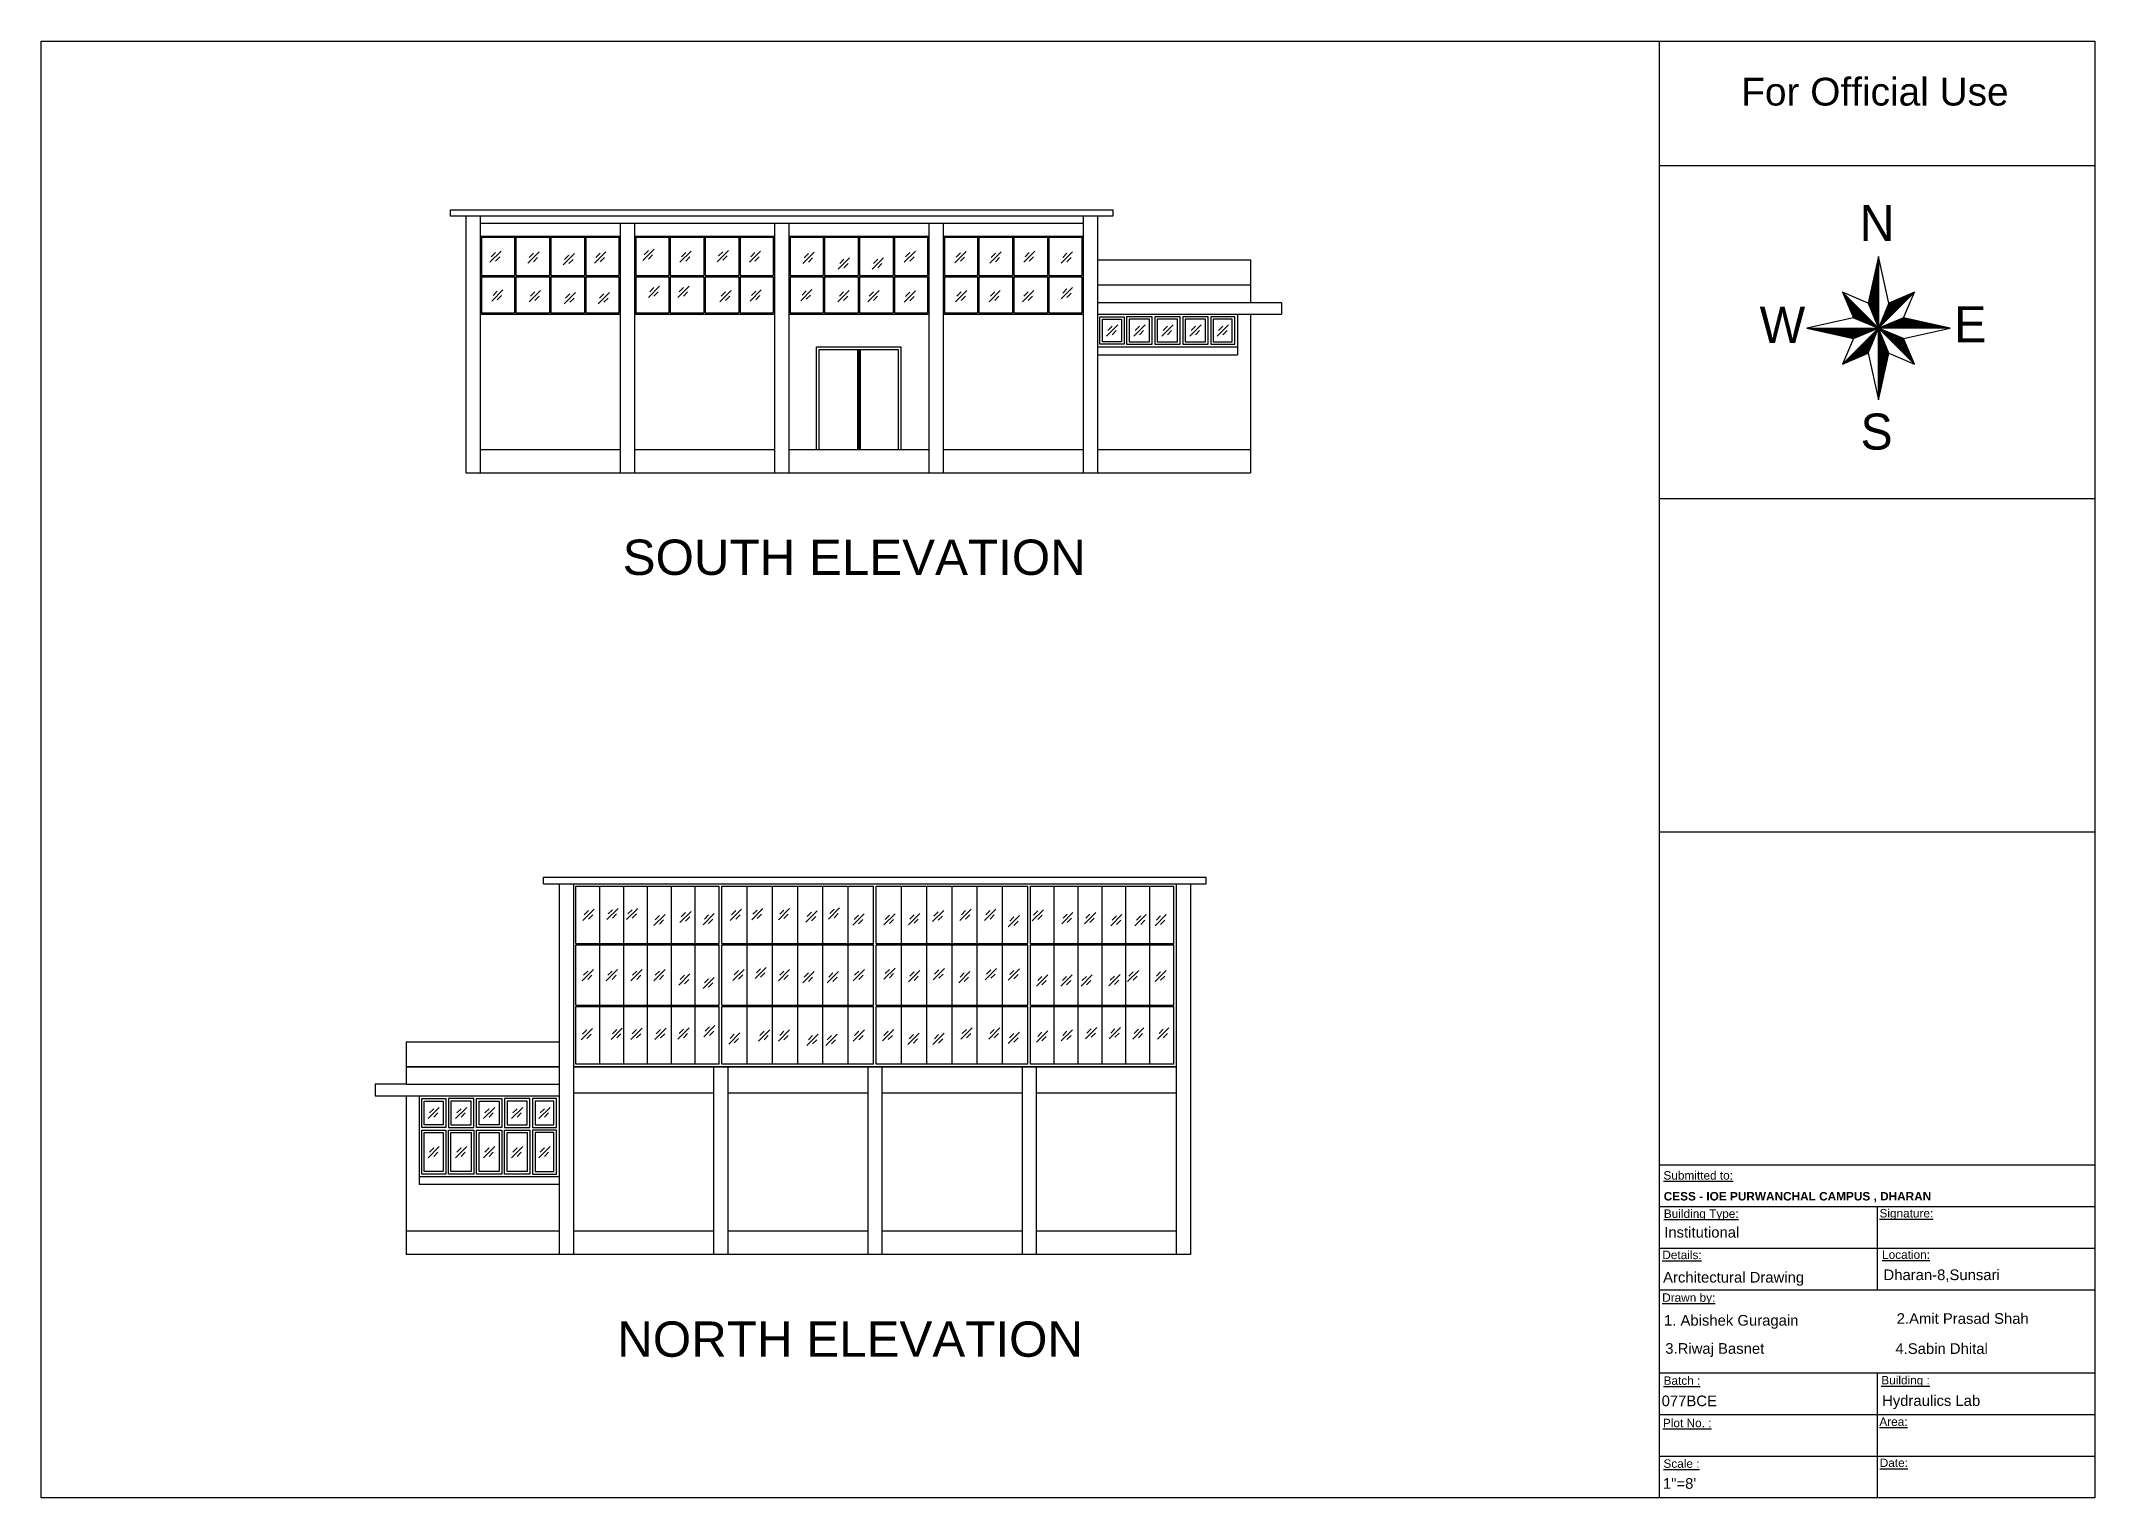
# Model space of a CAD drawing. Header units: inches. Extents: x -6800 to 96653, y -25814 to 17379.
# Drawn here: x 9906 to 11490, y -6942 to -5819 of the extents above; entities that cross this region are included whole.
import ezdxf

# ---------------------------------------------------------------- set-up
doc = ezdxf.new("R2010")
doc.units = ezdxf.units.IN
doc.header["$MEASUREMENT"] = 0
doc.linetypes.add('ACAD_ISO02W100', pattern=[15, 12, -3])
doc.layers.add('A-Windows', color=7, linetype='Continuous')
for name, color, linetype, lineweight in [('Opening elevation', 130, 'Continuous', 9), ('Page Format', 7, 'Continuous', 25), ('Sec line', 7, 'ACAD_ISO02W100', 13)]:
    doc.layers.add(name, color=color, linetype=linetype, lineweight=lineweight)
doc.styles.add('GOTHICE', font='gothice')
doc.styles.get("Standard").update_dxf_attribs({"font": 'arial.ttf'})

msp = doc.modelspace()

# ---------------------------------------------------------------- texts
at = {"transparency": 33554687, "style": 'GOTHICE'}
for s, p in [('N', (11308.1, -5972.9)), ('W', (11231, -6051.4)), ('E', (11381, -6050.9)), ('S', (11308.8, -6133.7))]:
    msp.add_text(s, height=27.8, dxfattribs=at).set_placement(p)
at = {"layer": 'A-Windows'}
msp.add_text('SOUTH ELEVATION   ', height=27.229, dxfattribs=at).set_placement((10354.1, -6230.3))
at = {"layer": 'Page Format', "attachment_point": 1}
for s, width, gutter_width, insert, char_height in [('For Official Use', 316.816, 107.1, (11216.8, -5847), 21.422), ('{\\LSubmitted to:}', 86.411, 1.72, (11156.8, -6690), 6.516), ('{\\fArial|b1|i0|c0|p34;CESS - IOE PURWANCHAL CAMPUS , DHARAN}', 231.792, 1.72, (11157, -6706.1), 6.516), ('{\\LBuilding Type:}', 86.411, 1.72, (11157.1, -6719.5), 6.516), ('{\\LSignature:}', 86.411, 1.72, (11323.4, -6719.2), 6.516), ('Institutional', 121.163, 41, (11157.4, -6733), 8.193), ('{\\LDetails:}', 86.411, 1.72, (11155.9, -6751.3), 6.516), ('{\\LLocation:}', 86.411, 1.72, (11325.4, -6751.1), 6.516), ('Architectural Drawing', 121.163, 41, (11156.5, -6767.7), 8.193), ('Dharan-8,Sunsari', 121.163, 41, (11326.5, -6765.8), 8.193), ('{\\LDrawn by:}', 86.411, 1.72, (11155.8, -6784.2), 6.516), ('1. Abishek Guragain', 121.163, 41, (11157.2, -6800.9), 8.193), ('2.Amit Prasad Shah', 121.163, 41, (11336.7, -6799.5), 8.193), ('3.Riwaj Basnet', 121.163, 41, (11158.2, -6822.6), 8.193), ('4.Sabin Dhital', 121.163, 41, (11335.7, -6822.7), 8.193), ('{\\LBatch :}', 86.411, 1.72, (11156.9, -6848.2), 6.516), ('{\\LBuilding :}', 86.411, 1.72, (11324.8, -6847.9), 6.516), ('077BCE', 121.163, 41, (11155.4, -6863), 8.19), ('Hydraulics Lab', 121.163, 41, (11325.4, -6862.8), 8.193), ('{\\LPlot No. :}', 86.411, 1.72, (11156.4, -6880.9), 6.516), ('{\\LArea:}', 86.411, 1.72, (11323.3, -6879.9), 6.52), ('{\\LScale :}', 86.411, 1.72, (11156.8, -6912.2), 6.516), ('{\\LDate:}', 86.411, 1.72, (11323.6, -6911.6), 6.52), ('1"=8\'', 121.163, 41, (11156.4, -6926.7), 8.19)]:
    msp.add_mtext_dynamic_manual_height_columns(s, width=width, gutter_width=gutter_width, heights=[0], dxfattribs=dict(at, insert=insert, char_height=char_height))

# ---------------------------------------------------------------- blocks, each defined once
blk = doc.blocks.new('B')
at = {"layer": 'A-Windows', "true_color": 0x000000, "transparency": 33554687}
h = blk.add_hatch(dxfattribs=at)
h.set_pattern_fill('STEEL', color=18, scale=0.02)
h.set_pattern_definition([(45, (10791.404117, -2042.976396), (-0.044901281, 0.044901281), []), (45, (10791.404117, -2042.944646), (-0.044901281, 0.044901281), [])])
h.paths.add_polyline_path([(10797.9, -2042.4), (10779.5, -2042.4), (10779.5, -2043.4), (10797.9, -2043.4)])
h.paths.add_polyline_path([(10816.3, -2042.4), (10797.9, -2042.4), (10797.9, -2043.4), (10816.3, -2043.4)])
h.paths.add_polyline_path([(10834.7, -2042.4), (10816.3, -2042.4), (10816.3, -2043.4), (10834.7, -2043.4)])
h.paths.add_polyline_path([(10853.1, -2042.4), (10834.7, -2042.4), (10834.7, -2043.4), (10853.1, -2043.4)])
h.paths.add_polyline_path([(10853.1, -1994.8), (10834.7, -1994.8), (10834.7, -1995.8), (10853.1, -1995.8)])
h.paths.add_polyline_path([(10834.7, -1994.8), (10816.3, -1994.8), (10816.3, -1995.8), (10834.7, -1995.8)])
h.paths.add_polyline_path([(10816.3, -1994.8), (10797.9, -1994.8), (10797.9, -1995.8), (10816.3, -1995.8)])
h.paths.add_polyline_path([(10797.9, -1994.8), (10779.5, -1994.8), (10779.5, -1995.8), (10797.9, -1995.8)])
h.paths.add_polyline_path([(10912.6, -1994.8), (10893.1, -1994.8), (10893.1, -1995.8), (10912.6, -1995.8)])
h.paths.add_polyline_path([(10932.1, -1994.8), (10912.6, -1994.8), (10912.6, -1995.8), (10932.1, -1995.8)])
h.paths.add_polyline_path([(10951.6, -1994.8), (10932.1, -1994.8), (10932.1, -1995.8), (10951.6, -1995.8)])
h.paths.add_polyline_path([(10971.1, -1994.8), (10951.6, -1994.8), (10951.6, -1995.8), (10971.1, -1995.8)])
h.paths.add_polyline_path([(10912.6, -2042.4), (10893.1, -2042.4), (10893.1, -2043.4), (10912.6, -2043.4)])
h.paths.add_polyline_path([(10932.1, -2042.4), (10912.6, -2042.4), (10912.6, -2043.4), (10932.1, -2043.4)])
h.paths.add_polyline_path([(10951.6, -2042.4), (10932.1, -2042.4), (10932.1, -2043.4), (10951.6, -2043.4)])
h.paths.add_polyline_path([(10971.1, -2042.4), (10951.6, -2042.4), (10951.6, -2043.4), (10971.1, -2043.4)])
h.paths.add_polyline_path([(11031.6, -2042.4), (11012.1, -2042.4), (11012.1, -2043.4), (11031.6, -2043.4)])
h.paths.add_polyline_path([(11051.1, -2042.4), (11031.6, -2042.4), (11031.6, -2043.4), (11051.1, -2043.4)])
h.paths.add_polyline_path([(11070.6, -2042.4), (11051.1, -2042.4), (11051.1, -2043.4), (11070.6, -2043.4)])
h.paths.add_polyline_path([(11090.1, -2042.4), (11070.6, -2042.4), (11070.6, -2043.4), (11090.1, -2043.4)])
h.paths.add_polyline_path([(11090.1, -1994.8), (11070.6, -1994.8), (11070.6, -1995.8), (11090.1, -1995.8)])
h.paths.add_polyline_path([(11070.6, -1994.8), (11051.1, -1994.8), (11051.1, -1995.8), (11070.6, -1995.8)])
h.paths.add_polyline_path([(11051.1, -1994.8), (11031.6, -1994.8), (11031.6, -1995.8), (11051.1, -1995.8)])
h.paths.add_polyline_path([(11031.6, -1994.8), (11012.1, -1994.8), (11012.1, -1995.8), (11031.6, -1995.8)])
h.paths.add_polyline_path([(11148.4, -1994.8), (11130, -1994.8), (11130, -1995.8), (11148.4, -1995.8)])
h.paths.add_polyline_path([(11166.8, -1994.8), (11148.4, -1994.8), (11148.4, -1995.8), (11166.8, -1995.8)])
h.paths.add_polyline_path([(11185.2, -1994.8), (11166.8, -1994.8), (11166.8, -1995.8), (11185.2, -1995.8)])
h.paths.add_polyline_path([(11203.6, -1994.8), (11185.2, -1994.8), (11185.2, -1995.8), (11203.6, -1995.8)])
h.paths.add_polyline_path([(11203.6, -2042.4), (11185.2, -2042.4), (11185.2, -2043.4), (11203.6, -2043.4)])
h.paths.add_polyline_path([(11185.2, -2042.4), (11166.8, -2042.4), (11166.8, -2043.4), (11185.2, -2043.4)])
h.paths.add_polyline_path([(11166.8, -2042.4), (11148.4, -2042.4), (11148.4, -2043.4), (11166.8, -2043.4)])
h.paths.add_polyline_path([(11148.4, -2042.4), (11130, -2042.4), (11130, -2043.4), (11148.4, -2043.4)])
at = {"layer": 'A-Windows'}
for p, q in [((10736.1, -1943.8), (11247.1, -1943.8)), ((10736.1, -1948.8), (10736.1, -1943.8)), ((11247.1, -1948.8), (11247.1, -1943.8)), ((10736.1, -1948.8), (11247.1, -1948.8)), ((10748.1, -1948.8), (10748.1, -2234.7)), ((10759.1, -1948.8), (10759.1, -2234.7)), ((10761.1, -1950.8), (10871.6, -1950.8)), ((10761.1, -1994.8), (10761.1, -1950.8)), ((10779.5, -2088), (10779.5, -1950.8)), ((10797.9, -2088), (10797.9, -1950.8)), ((10816.3, -2088), (10816.3, -1950.8)), ((10834.7, -2088), (10834.7, -1950.8)), ((10853.1, -2088), (10853.1, -1950.8)), ((10871.6, -1994.8), (10871.6, -1950.8)), ((10873.6, -1994.8), (10873.6, -1950.8)), ((10873.6, -1950.8), (10990.6, -1950.8)), ((10893.1, -2088), (10893.1, -1950.8)), ((10912.6, -2088), (10912.6, -1950.8)), ((10932.1, -2088), (10932.1, -1950.8)), ((10951.6, -2088), (10951.6, -1950.8)), ((10971.1, -2088), (10971.1, -1950.8)), ((10990.6, -1994.8), (10990.6, -1950.8)), ((10992.6, -1994.8), (10992.6, -1950.8)), ((10992.6, -1950.8), (11109.6, -1950.8)), ((11012.1, -2088), (11012.1, -1950.8)), ((11031.6, -2088), (11031.6, -1950.8)), ((11051.1, -2088), (11051.1, -1950.8)), ((11070.6, -2088), (11070.6, -1950.8)), ((11090.1, -2088), (11090.1, -1950.8)), ((11109.6, -1994.8), (11109.6, -1950.8)), ((11111.6, -1994.8), (11111.6, -1950.8)), ((11111.6, -1950.8), (11222.1, -1950.8)), ((11130, -2088), (11130, -1950.8)), ((11148.4, -2088), (11148.4, -1950.8)), ((11166.8, -2088), (11166.8, -1950.8)), ((11185.2, -2088), (11185.2, -1950.8)), ((11203.6, -2088), (11203.6, -1950.8)), ((11222.1, -1994.8), (11222.1, -1950.8)), ((11224.1, -1948.8), (11224.1, -2234.7)), ((11235.1, -1948.8), (11235.1, -2234.7)), ((10761.1, -1994.8), (10871.6, -1994.8)), ((10761.1, -1995.8), (10871.6, -1995.8)), ((10761.1, -2042.4), (10761.1, -1995.8)), ((10871.6, -2042.4), (10871.6, -1995.8)), ((10873.6, -1994.8), (10990.6, -1994.8)), ((10873.6, -2042.4), (10873.6, -1995.8)), ((10873.6, -1995.8), (10990.6, -1995.8)), ((10990.6, -2042.4), (10990.6, -1995.8)), ((10992.6, -1994.8), (11109.6, -1994.8)), ((10992.6, -2042.4), (10992.6, -1995.8)), ((10992.6, -1995.8), (11109.6, -1995.8)), ((11109.6, -2042.4), (11109.6, -1995.8)), ((11111.6, -1994.8), (11222.1, -1994.8)), ((11111.6, -2042.4), (11111.6, -1995.8)), ((11111.6, -1995.8), (11222.1, -1995.8)), ((11222.1, -2042.4), (11222.1, -1995.8)), ((10761.1, -2042.4), (10871.6, -2042.4)), ((10873.6, -2042.4), (10990.6, -2042.4)), ((10990.6, -2042.4), (10990.6, -2034.9)), ((10992.6, -2042.4), (11109.6, -2042.4)), ((11109.6, -2042.4), (11109.6, -2034.9)), ((11111.6, -2042.4), (11222.1, -2042.4)), ((10761.1, -2043.4), (10871.6, -2043.4)), ((10761.1, -2088), (10761.1, -2043.4)), ((10871.6, -2088), (10871.6, -2043.4)), ((10873.6, -2088), (10873.6, -2043.4)), ((10873.6, -2043.4), (10990.6, -2043.4)), ((10990.6, -2088), (10990.6, -2043.4)), ((10990.6, -2061.7), (10990.6, -2043.4)), ((10992.6, -2088), (10992.6, -2043.4)), ((10992.6, -2043.4), (11109.6, -2043.4)), ((11109.6, -2088), (11109.6, -2043.4)), ((11109.6, -2061.7), (11109.6, -2043.4)), ((11111.6, -2088), (11111.6, -2043.4)), ((11111.6, -2043.4), (11222.1, -2043.4)), ((11222.1, -2088), (11222.1, -2043.4)), ((10630.1, -2070.7), (10630.1, -2103.4)), ((10630.1, -2070.7), (10748.1, -2070.7)), ((10871.6, -2088), (10871.6, -2062.7)), ((10873.6, -2088), (10873.6, -2062.7)), ((10630.1, -2089.9), (10748.1, -2089.9)), ((10748.1, -2090), (10630.1, -2090)), ((10759.1, -2089.9), (11224.1, -2089.9)), ((10878.1, -2090), (10759.1, -2090)), ((10871.6, -2088), (10761.1, -2088)), ((10867.1, -2090), (10867.1, -2234.7)), ((10878.1, -2090), (10872.6, -2090)), ((10878.1, -2088), (10873.6, -2088)), ((10873.6, -2090), (10873.6, -2089.9)), ((10990.6, -2088), (10878.1, -2088)), ((10878.1, -2090), (10878.1, -2234.7)), ((11116.1, -2090), (10878.1, -2090)), ((10986.1, -2090), (10986.1, -2234.7)), ((11109.6, -2088), (10992.6, -2088)), ((10997.1, -2090), (10997.1, -2234.7)), ((11105.1, -2090), (11105.1, -2234.7)), ((11116.1, -2088), (11111.6, -2088)), ((11222.1, -2088), (11116.1, -2088)), ((11116.1, -2090), (11116.1, -2234.7)), ((11224.1, -2090), (11116.1, -2090)), ((10630.1, -2103.4), (10606.1, -2103.4)), ((10606.1, -2103.4), (10606.1, -2112.4)), ((10630.1, -2103.4), (10748.1, -2103.4)), ((10606.1, -2112.4), (10630.1, -2112.4)), ((10630.1, -2112.4), (10630.1, -2234.7)), ((10630.1, -2112.4), (10630.1, -2234.7)), ((10630.1, -2112.4), (10748.1, -2112.4)), ((10640.1, -2112.4), (10640.1, -2174.7)), ((10748.1, -2112.4), (10748.1, -2136.7)), ((10867.1, -2110.2), (10759.1, -2110.2)), ((10986.1, -2110.2), (10878.1, -2110.2)), ((11105.1, -2110.2), (10997.1, -2110.2)), ((11224.1, -2110.2), (11116.1, -2110.2)), ((10748.1, -2174.7), (10640.1, -2174.7)), ((10640.1, -2174.7), (10640.1, -2180.7)), ((10748.1, -2180.7), (10640.1, -2180.7)), ((10748.1, -2216.7), (10630.1, -2216.7)), ((10867.1, -2216.7), (10759.1, -2216.7)), ((10986.1, -2216.7), (10878.1, -2216.7)), ((11105.1, -2216.7), (10997.1, -2216.7)), ((11224.1, -2216.7), (11116.1, -2216.7)), ((11235.1, -2234.7), (10630.1, -2234.7))]:
    blk.add_line(p, q, dxfattribs=at)
for points in [[(10642.1, -2136.7), (10642.1, -2114.4), (10660.7, -2114.4), (10660.7, -2136.7)], [(10644.1, -2134.7), (10644.1, -2116.4), (10658.7, -2116.4), (10658.7, -2134.7)], [(10662.7, -2114.4), (10662.7, -2136.7), (10682.3, -2136.7), (10682.3, -2114.4)], [(10664.7, -2116.4), (10664.7, -2134.7), (10680.3, -2134.7), (10680.3, -2116.4)], [(10703.9, -2114.4), (10703.9, -2136.7), (10684.3, -2136.7), (10684.3, -2114.4)], [(10701.9, -2116.4), (10701.9, -2134.7), (10686.3, -2134.7), (10686.3, -2116.4)], [(10725.5, -2114.4), (10705.9, -2114.4), (10705.9, -2136.7), (10725.5, -2136.7)], [(10723.5, -2116.4), (10707.9, -2116.4), (10707.9, -2134.7), (10723.5, -2134.7)], [(10746.1, -2136.7), (10746.1, -2114.4), (10727.5, -2114.4), (10727.5, -2136.7)], [(10744.1, -2134.7), (10744.1, -2116.4), (10729.5, -2116.4), (10729.5, -2134.7)], [(10642.1, -2172.7), (10642.1, -2138.7), (10660.7, -2138.7), (10660.7, -2172.7)], [(10644.1, -2170.7), (10644.1, -2140.7), (10658.7, -2140.7), (10658.7, -2170.7)], [(10662.7, -2172.7), (10662.7, -2138.7), (10682.3, -2138.7), (10682.3, -2172.7)], [(10664.7, -2170.7), (10664.7, -2140.7), (10680.3, -2140.7), (10680.3, -2170.7)], [(10703.9, -2172.7), (10684.3, -2172.7), (10684.3, -2138.7), (10703.9, -2138.7)], [(10701.9, -2170.7), (10686.3, -2170.7), (10686.3, -2140.7), (10701.9, -2140.7)], [(10725.5, -2172.7), (10705.9, -2172.7), (10705.9, -2138.7), (10725.5, -2138.7)], [(10723.5, -2170.7), (10707.9, -2170.7), (10707.9, -2140.7), (10723.5, -2140.7)], [(10727.5, -2138.7), (10727.5, -2172.7), (10746.1, -2172.7), (10746.1, -2138.7)], [(10729.5, -2140.7), (10729.5, -2170.7), (10744.1, -2170.7), (10744.1, -2140.7)]]:
    blk.add_lwpolyline(points, close=True, dxfattribs=at)
at = {"layer": 'Opening elevation', "transparency": 33554628}
for p, q in [((10766.4, -1977.1), (10775.1, -1968.5)), ((10767.5, -1972.8), (10770.7, -1969.5)), ((10770.7, -1976.1), (10774, -1972.8)), ((10784.8, -1976.4), (10793.5, -1967.8)), ((10785.9, -1972.1), (10789.2, -1968.8)), ((10789.2, -1975.4), (10792.4, -1972.1)), ((10800.1, -1976.4), (10808.7, -1967.8)), ((10801.1, -1972.1), (10804.4, -1968.8)), ((10804.4, -1975.4), (10807.7, -1972.1)), ((10821.1, -1981), (10829.8, -1972.4)), ((10822.2, -1976.7), (10825.4, -1973.4)), ((10825.4, -1980), (10828.7, -1976.7)), ((10841.2, -1978.7), (10849.9, -1970.1)), ((10842.3, -1974.4), (10845.6, -1971.1)), ((10845.6, -1977.7), (10848.8, -1974.4)), ((10859.1, -1980.5), (10867.7, -1971.8)), ((10860.1, -1976.1), (10863.4, -1972.8)), ((10863.4, -1979.4), (10866.7, -1976.1)), ((10880, -1977.1), (10888.7, -1968.5)), ((10881.1, -1972.8), (10884.4, -1969.5)), ((10884.4, -1976.1), (10887.6, -1972.8)), ((10896.6, -1976.7), (10905.2, -1968)), ((10897.6, -1972.3), (10900.9, -1969.1)), ((10900.9, -1975.6), (10904.2, -1972.3)), ((10917.2, -1976.7), (10925.8, -1968)), ((10918.2, -1972.3), (10921.5, -1969.1)), ((10921.5, -1975.6), (10924.8, -1972.3)), ((10938.3, -1978.4), (10947, -1969.8)), ((10939.4, -1974.1), (10942.7, -1970.8)), ((10942.7, -1977.4), (10946, -1974.1)), ((10955.8, -1976.1), (10964.4, -1967.4)), ((10956.8, -1971.8), (10960.1, -1968.5)), ((10960.1, -1975), (10963.4, -1971.8)), ((10974.6, -1980.7), (10983.3, -1972.1)), ((10975.7, -1976.4), (10979, -1973.1)), ((10979, -1979.7), (10982.2, -1976.4)), ((10998.5, -1980.6), (11007.2, -1971.9)), ((10999.6, -1976.3), (11002.9, -1973)), ((11002.9, -1979.5), (11006.1, -1976.3)), ((11017.5, -1980.4), (11026.2, -1971.7)), ((11018.6, -1976.1), (11021.8, -1972.8)), ((11021.8, -1979.3), (11025.1, -1976.1)), ((11036.1, -1978), (11044.7, -1969.4)), ((11037.1, -1973.7), (11040.4, -1970.4)), ((11040.4, -1977), (11043.7, -1973.7)), ((11057.2, -1977.1), (11065.9, -1968.5)), ((11058.3, -1972.8), (11061.5, -1969.5)), ((11061.5, -1976.1), (11064.8, -1972.8)), ((11076.1, -1977.1), (11084.8, -1968.5)), ((11077.2, -1972.8), (11080.5, -1969.5)), ((11080.5, -1976.1), (11083.7, -1972.8)), ((11094.5, -1982), (11103.2, -1973.4)), ((11095.6, -1977.7), (11098.9, -1974.4)), ((11098.9, -1981), (11102.1, -1977.7)), ((11113, -1977.4), (11121.6, -1968.8)), ((11114, -1973.1), (11117.3, -1969.8)), ((11117.3, -1976.4), (11120.6, -1973.1)), ((11135.7, -1979.8), (11144.4, -1971.1)), ((11136.8, -1975.4), (11140, -1972.2)), ((11140, -1978.7), (11143.3, -1975.4)), ((11153.2, -1979.8), (11161.9, -1971.1)), ((11154.3, -1975.4), (11157.5, -1972.2)), ((11157.5, -1978.7), (11160.8, -1975.4)), ((11173.6, -1981.2), (11182.2, -1972.6)), ((11174.6, -1976.9), (11177.9, -1973.6)), ((11177.9, -1980.2), (11181.2, -1976.9)), ((11192.2, -1981.2), (11200.9, -1972.6)), ((11193.3, -1976.9), (11196.6, -1973.6)), ((11196.6, -1980.2), (11199.8, -1976.9)), ((11207.7, -1981.2), (11216.3, -1972.6)), ((11208.7, -1976.9), (11212, -1973.6)), ((11212, -1980.2), (11215.3, -1976.9)), ((10765.8, -2023.7), (10774.5, -2015)), ((10766.9, -2019.4), (10770.2, -2016.1)), ((10770.2, -2022.6), (10773.4, -2019.4)), ((10784.5, -2023.7), (10793.2, -2015)), ((10785.6, -2019.4), (10788.9, -2016.1)), ((10788.9, -2022.6), (10792.1, -2019.4)), ((10803.5, -2023.7), (10812.2, -2015)), ((10804.6, -2019.4), (10807.9, -2016.1)), ((10807.9, -2022.6), (10811.1, -2019.4)), ((10821.1, -2023.7), (10829.8, -2015)), ((10822.2, -2019.4), (10825.4, -2016.1)), ((10825.4, -2022.6), (10828.7, -2019.4)), ((10840.4, -2027), (10849, -2018.3)), ((10841.4, -2022.6), (10844.7, -2019.4)), ((10844.7, -2025.9), (10848, -2022.6)), ((10859.1, -2029.6), (10867.7, -2021)), ((10860.1, -2025.3), (10863.4, -2022)), ((10863.4, -2028.6), (10866.7, -2025.3)), ((10882, -2023.4), (10890.7, -2014.8)), ((10883.1, -2019.1), (10886.4, -2015.8)), ((10886.4, -2022.4), (10889.7, -2019.1)), ((10899.2, -2021.9), (10907.8, -2013.3)), ((10900.2, -2017.6), (10903.5, -2014.3)), ((10903.5, -2020.9), (10906.8, -2017.6)), ((10917.2, -2023.7), (10925.8, -2015)), ((10918.2, -2019.4), (10921.5, -2016.1)), ((10921.5, -2022.6), (10924.8, -2019.4)), ((10936, -2025.1), (10944.7, -2016.5)), ((10937.1, -2020.8), (10940.4, -2017.5)), ((10940.4, -2024.1), (10943.6, -2020.8)), ((10954.9, -2025.1), (10963.6, -2016.5)), ((10956, -2020.8), (10959.2, -2017.5)), ((10959.2, -2024.1), (10962.5, -2020.8)), ((10974.9, -2023.7), (10983.6, -2015)), ((10976, -2019.4), (10979.2, -2016.1)), ((10979.2, -2022.6), (10982.5, -2019.4)), ((10998.5, -2022.4), (11007.2, -2013.8)), ((10999.6, -2018.1), (11002.9, -2014.8)), ((11002.9, -2021.4), (11006.1, -2018.1)), ((11017.5, -2024.5), (11026.2, -2015.8)), ((11018.6, -2020.1), (11021.8, -2016.8)), ((11021.8, -2023.4), (11025.1, -2020.1)), ((11036.6, -2022.8), (11045.3, -2014.1)), ((11037.7, -2018.5), (11040.9, -2015.2)), ((11040.9, -2021.7), (11044.2, -2018.5)), ((11056.3, -2025.2), (11064.9, -2016.5)), ((11057.3, -2020.8), (11060.6, -2017.6)), ((11060.6, -2024.1), (11063.9, -2020.8)), ((11076.7, -2022.8), (11085.3, -2014.1)), ((11077.7, -2018.5), (11081, -2015.2)), ((11081, -2021.7), (11084.3, -2018.5)), ((11094.5, -2023.2), (11103.2, -2014.5)), ((11095.6, -2018.8), (11098.9, -2015.6)), ((11098.9, -2022.1), (11102.1, -2018.8)), ((11116.2, -2027.8), (11124.9, -2019.1)), ((11117.2, -2023.5), (11120.5, -2020.2)), ((11120.5, -2026.7), (11123.8, -2023.5)), ((11135.1, -2027.8), (11143.8, -2019.1)), ((11136.2, -2023.5), (11139.5, -2020.2)), ((11139.5, -2026.7), (11142.7, -2023.5)), ((11150.6, -2027.8), (11159.2, -2019.1)), ((11151.6, -2023.5), (11154.9, -2020.2)), ((11154.9, -2026.7), (11158.2, -2023.5)), ((11172.1, -2027.6), (11180.8, -2018.9)), ((11173.2, -2023.2), (11176.5, -2020)), ((11176.5, -2026.5), (11179.7, -2023.2)), ((11186.4, -2024.3), (11195.1, -2015.6)), ((11187.5, -2020), (11190.7, -2016.7)), ((11190.7, -2023.2), (11194, -2020)), ((11207.7, -2024.3), (11216.3, -2015.6)), ((11208.7, -2020), (11212, -2016.7)), ((11212, -2023.2), (11215.3, -2020)), ((10859.7, -2066.8), (10868.3, -2058.1)), ((10860.7, -2062.5), (10864, -2059.2)), ((10765.2, -2069.1), (10773.8, -2060.5)), ((10766.2, -2064.8), (10769.5, -2061.5)), ((10769.5, -2068.1), (10772.8, -2064.8)), ((10788.1, -2068.8), (10796.8, -2060.1)), ((10789.2, -2064.4), (10792.5, -2061.2)), ((10792.5, -2067.7), (10795.7, -2064.4)), ((10803.5, -2068.8), (10812.1, -2060.1)), ((10804.5, -2064.4), (10807.8, -2061.2)), ((10807.8, -2067.7), (10811.1, -2064.4)), ((10821.9, -2068.8), (10830.6, -2060.1)), ((10823, -2064.4), (10826.2, -2061.2)), ((10826.2, -2067.7), (10829.5, -2064.4)), ((10839.6, -2068.6), (10848.3, -2059.9)), ((10840.7, -2064.3), (10843.9, -2061)), ((10843.9, -2067.5), (10847.2, -2064.3)), ((10864, -2065.7), (10867.3, -2062.5)), ((10878.9, -2072.4), (10887.5, -2063.8)), ((10879.9, -2068.1), (10883.2, -2064.8)), ((10883.2, -2071.4), (10886.5, -2068.1)), ((10901.8, -2070.1), (10910.5, -2061.5)), ((10902.8, -2065.8), (10906.1, -2062.5)), ((10906.1, -2069.1), (10909.4, -2065.8)), ((10917.2, -2070.1), (10925.8, -2061.5)), ((10918.2, -2065.8), (10921.5, -2062.5)), ((10921.5, -2069.1), (10924.8, -2065.8)), ((10939.2, -2073.4), (10947.9, -2064.7)), ((10940.3, -2069.1), (10943.5, -2065.8)), ((10943.5, -2072.3), (10946.8, -2069.1)), ((10953.7, -2073.4), (10962.4, -2064.7)), ((10954.8, -2069.1), (10958.1, -2065.8)), ((10958.1, -2072.3), (10961.3, -2069.1)), ((10974.9, -2070.1), (10983.6, -2061.5)), ((10976, -2065.8), (10979.2, -2062.5)), ((10979.2, -2069.1), (10982.5, -2065.8)), ((10997.5, -2070), (11006.2, -2061.3)), ((10998.6, -2065.7), (11001.9, -2062.4)), ((11001.9, -2068.9), (11005.1, -2065.7)), ((11017, -2072.7), (11025.7, -2064.1)), ((11018, -2068.4), (11021.3, -2065.1)), ((11021.3, -2071.7), (11024.6, -2068.4)), ((11036.4, -2072.7), (11045.1, -2064.1)), ((11037.5, -2068.4), (11040.8, -2065.1)), ((11040.8, -2071.7), (11044, -2068.4)), ((11057.9, -2068.7), (11066.6, -2060)), ((11059, -2064.3), (11062.2, -2061.1)), ((11062.2, -2067.6), (11065.5, -2064.3)), ((11079.4, -2068.7), (11088, -2060)), ((11080.4, -2064.3), (11083.7, -2061.1)), ((11083.7, -2067.6), (11087, -2064.3)), ((11094.5, -2071.9), (11103.1, -2063.3)), ((11095.5, -2067.6), (11098.8, -2064.3)), ((11098.8, -2070.9), (11102.1, -2067.6)), ((11116.2, -2070.9), (11124.9, -2062.2)), ((11117.2, -2066.6), (11120.5, -2063.3)), ((11120.5, -2069.8), (11123.8, -2066.6)), ((11135.4, -2070), (11144.1, -2061.4)), ((11136.5, -2065.7), (11139.7, -2062.4)), ((11139.7, -2069), (11143, -2065.7)), ((11154.1, -2068.3), (11162.7, -2059.6)), ((11155.1, -2063.9), (11158.4, -2060.7)), ((11158.4, -2067.2), (11161.7, -2063.9)), ((11172.4, -2068.3), (11181.1, -2059.6)), ((11173.5, -2063.9), (11176.7, -2060.7)), ((11176.7, -2067.2), (11180, -2063.9)), ((11190.5, -2068.6), (11199.1, -2059.9)), ((11191.5, -2064.2), (11194.8, -2061)), ((11194.8, -2067.5), (11198.1, -2064.2)), ((11209.7, -2068.6), (11218.4, -2059.9)), ((11210.8, -2064.2), (11214, -2061)), ((11214, -2067.5), (11217.3, -2064.2)), ((10647, -2129.9), (10655.7, -2121.2)), ((10648.1, -2125.5), (10651.4, -2122.3)), ((10668.1, -2129.9), (10676.8, -2121.2)), ((10669.2, -2125.5), (10672.5, -2122.3)), ((10689.7, -2129.9), (10698.4, -2121.2)), ((10690.8, -2125.5), (10694.1, -2122.3)), ((10711.3, -2129.9), (10720, -2121.2)), ((10712.4, -2125.5), (10715.7, -2122.3)), ((10732.4, -2129.9), (10741.1, -2121.2)), ((10733.5, -2125.5), (10736.8, -2122.3)), ((10651.4, -2128.8), (10654.6, -2125.5)), ((10672.5, -2128.8), (10675.7, -2125.5)), ((10694.1, -2128.8), (10697.3, -2125.5)), ((10715.7, -2128.8), (10718.9, -2125.5)), ((10736.8, -2128.8), (10740, -2125.5)), ((10647, -2160), (10655.7, -2151.4)), ((10648.1, -2155.7), (10651.4, -2152.4)), ((10668.1, -2160), (10676.8, -2151.4)), ((10669.2, -2155.7), (10672.5, -2152.4)), ((10689.7, -2160), (10698.4, -2151.4)), ((10690.8, -2155.7), (10694.1, -2152.4)), ((10711.3, -2160), (10720, -2151.4)), ((10712.4, -2155.7), (10715.7, -2152.4)), ((10732.4, -2160), (10741.1, -2151.4)), ((10733.5, -2155.7), (10736.8, -2152.4)), ((10651.4, -2159), (10654.6, -2155.7)), ((10672.5, -2159), (10675.7, -2155.7)), ((10694.1, -2159), (10697.3, -2155.7)), ((10715.7, -2159), (10718.9, -2155.7)), ((10736.8, -2159), (10740, -2155.7))]:
    blk.add_line(p, q, dxfattribs=at)
at = {"layer": 'A-Windows'}
blk.add_text('NORTH ELEVATION', height=27.229, dxfattribs=at).set_placement((10792.9, -2313.5))
blk = doc.blocks.new('*X360')
at = {"color": 0}
for p, q in [((15.32, 10.228), (16.001, 10.909)), ((15.332, 10.259), (15.97, 10.896)), ((15.345, 10.289), (15.939, 10.883)), ((15.357, 10.319), (15.908, 10.87)), ((15.37, 10.349), (15.877, 10.857)), ((15.382, 10.379), (15.846, 10.843)), ((15.395, 10.409), (15.815, 10.83)), ((15.407, 10.44), (15.784, 10.817)), ((15.42, 10.47), (15.754, 10.804)), ((15.432, 10.5), (15.723, 10.791)), ((15.445, 10.53), (15.692, 10.777)), ((15.457, 10.56), (15.661, 10.764)), ((15.47, 10.591), (15.63, 10.751)), ((15.482, 10.621), (15.599, 10.738)), ((15.495, 10.651), (15.568, 10.725)), ((15.507, 10.681), (15.537, 10.711))]:
    blk.add_line(p, q, dxfattribs=at)
blk = doc.blocks.new('*X359')
at = {"color": 0}
for p, q in [((15.538, 10.217), (15.695, 10.374)), ((15.555, 10.217), (15.725, 10.387)), ((15.573, 10.217), (15.756, 10.399)), ((15.591, 10.217), (15.786, 10.412)), ((15.608, 10.217), (15.808, 10.416)), ((15.626, 10.217), (15.822, 10.413)), ((15.644, 10.217), (15.837, 10.41)), ((15.661, 10.217), (15.851, 10.406)), ((15.679, 10.217), (15.866, 10.403)), ((15.697, 10.217), (15.88, 10.4)), ((15.714, 10.217), (15.895, 10.397)), ((15.732, 10.217), (15.909, 10.394)), ((15.75, 10.217), (15.924, 10.39)), ((15.767, 10.217), (15.938, 10.387)), ((15.785, 10.217), (15.952, 10.384)), ((15.803, 10.217), (15.967, 10.381)), ((15.82, 10.217), (15.981, 10.378)), ((15.838, 10.217), (15.996, 10.374)), ((15.856, 10.217), (16.01, 10.371)), ((15.325, 10.217), (15.333, 10.224)), ((15.343, 10.217), (15.363, 10.237)), ((15.361, 10.217), (15.393, 10.249)), ((15.378, 10.217), (15.424, 10.262)), ((15.396, 10.217), (15.454, 10.274)), ((15.414, 10.217), (15.484, 10.287)), ((15.432, 10.217), (15.514, 10.299)), ((15.449, 10.217), (15.544, 10.312)), ((15.467, 10.217), (15.574, 10.324)), ((15.485, 10.217), (15.605, 10.337)), ((15.502, 10.217), (15.635, 10.349)), ((15.52, 10.217), (15.665, 10.362)), ((15.873, 10.217), (16.025, 10.368)), ((15.891, 10.217), (16.039, 10.365)), ((15.909, 10.217), (16.054, 10.362)), ((15.926, 10.217), (16.068, 10.358)), ((15.944, 10.217), (16.083, 10.355)), ((15.962, 10.217), (16.097, 10.352)), ((15.98, 10.217), (16.112, 10.349)), ((15.997, 10.217), (16.126, 10.346)), ((16.015, 10.217), (16.141, 10.342)), ((16.033, 10.217), (16.155, 10.339)), ((16.05, 10.217), (16.17, 10.336)), ((16.068, 10.217), (16.184, 10.333)), ((16.086, 10.217), (16.198, 10.329)), ((16.103, 10.217), (16.213, 10.326)), ((16.121, 10.217), (16.227, 10.323)), ((16.139, 10.217), (16.242, 10.32)), ((16.156, 10.217), (16.256, 10.317)), ((16.174, 10.217), (16.271, 10.313)), ((16.192, 10.217), (16.285, 10.31)), ((16.209, 10.217), (16.3, 10.307)), ((16.227, 10.217), (16.314, 10.304)), ((16.245, 10.217), (16.329, 10.301)), ((16.262, 10.217), (16.343, 10.297)), ((16.28, 10.217), (16.358, 10.294)), ((16.298, 10.217), (16.372, 10.291)), ((16.315, 10.217), (16.387, 10.288)), ((16.333, 10.217), (16.401, 10.285)), ((16.351, 10.217), (16.415, 10.281)), ((16.368, 10.217), (16.43, 10.278)), ((16.386, 10.217), (16.444, 10.275)), ((16.404, 10.217), (16.459, 10.272)), ((16.421, 10.217), (16.473, 10.269)), ((16.439, 10.217), (16.488, 10.265)), ((16.457, 10.217), (16.502, 10.262)), ((16.474, 10.217), (16.517, 10.259)), ((16.492, 10.217), (16.531, 10.256)), ((16.51, 10.217), (16.546, 10.252)), ((16.528, 10.217), (16.56, 10.249)), ((16.545, 10.217), (16.575, 10.246)), ((16.563, 10.217), (16.589, 10.243)), ((16.581, 10.217), (16.604, 10.24)), ((16.598, 10.217), (16.618, 10.236)), ((16.616, 10.217), (16.633, 10.233)), ((16.634, 10.217), (16.647, 10.23)), ((16.651, 10.217), (16.661, 10.227)), ((16.669, 10.217), (16.676, 10.224)), ((16.687, 10.217), (16.69, 10.22)), ((16.704, 10.217), (16.705, 10.217))]:
    blk.add_line(p, q, dxfattribs=at)
blk = doc.blocks.new('*X358')
at = {"color": 0}
for p, q in [((15.32, 10.211), (15.322, 10.213)), ((15.329, 10.202), (15.335, 10.208)), ((15.338, 10.194), (15.347, 10.203)), ((15.347, 10.185), (15.36, 10.198)), ((15.355, 10.176), (15.372, 10.193)), ((15.364, 10.167), (15.385, 10.188)), ((15.373, 10.158), (15.397, 10.182)), ((15.382, 10.149), (15.41, 10.177)), ((15.391, 10.141), (15.422, 10.172)), ((15.4, 10.132), (15.435, 10.167)), ((15.408, 10.123), (15.447, 10.162)), ((15.417, 10.114), (15.46, 10.156)), ((15.426, 10.105), (15.472, 10.151)), ((15.435, 10.096), (15.485, 10.146)), ((15.444, 10.087), (15.497, 10.141)), ((15.453, 10.079), (15.51, 10.136)), ((15.461, 10.07), (15.522, 10.131)), ((15.47, 10.061), (15.535, 10.125)), ((15.479, 10.052), (15.547, 10.12)), ((15.488, 10.043), (15.56, 10.115)), ((15.497, 10.034), (15.572, 10.11)), ((15.506, 10.026), (15.585, 10.105)), ((15.515, 10.017), (15.597, 10.1)), ((15.523, 10.008), (15.61, 10.094)), ((15.532, 9.999), (15.622, 10.089)), ((15.541, 9.99), (15.635, 10.084)), ((15.55, 9.981), (15.647, 10.079)), ((15.559, 9.973), (15.66, 10.074)), ((15.568, 9.964), (15.672, 10.068)), ((15.576, 9.955), (15.685, 10.063)), ((15.585, 9.946), (15.697, 10.058)), ((15.594, 9.937), (15.71, 10.053)), ((15.603, 9.928), (15.722, 10.048)), ((15.612, 9.92), (15.735, 10.043)), ((15.621, 9.911), (15.747, 10.037)), ((15.629, 9.902), (15.76, 10.032)), ((15.638, 9.893), (15.772, 10.027)), ((15.647, 9.884), (15.785, 10.022)), ((15.656, 9.875), (15.797, 10.017)), ((15.665, 9.867), (15.804, 10.006)), ((15.674, 9.858), (15.81, 9.994)), ((15.682, 9.849), (15.815, 9.981)), ((15.691, 9.84), (15.82, 9.969)), ((15.7, 9.831), (15.826, 9.957)), ((15.709, 9.822), (15.831, 9.944)), ((15.718, 9.813), (15.836, 9.932)), ((15.727, 9.805), (15.841, 9.919)), ((15.735, 9.796), (15.847, 9.907)), ((15.744, 9.787), (15.852, 9.895)), ((15.753, 9.778), (15.857, 9.882)), ((15.762, 9.769), (15.863, 9.87)), ((15.771, 9.76), (15.868, 9.857)), ((15.78, 9.752), (15.873, 9.845)), ((15.789, 9.743), (15.878, 9.833)), ((15.797, 9.734), (15.884, 9.82)), ((15.806, 9.725), (15.889, 9.808)), ((15.815, 9.716), (15.894, 9.796)), ((15.824, 9.707), (15.9, 9.783)), ((15.833, 9.699), (15.905, 9.771)), ((15.842, 9.69), (15.91, 9.758)), ((15.85, 9.681), (15.916, 9.746)), ((15.859, 9.672), (15.921, 9.734)), ((15.868, 9.663), (15.926, 9.721)), ((15.877, 9.654), (15.931, 9.709)), ((15.886, 9.646), (15.937, 9.696)), ((15.895, 9.637), (15.942, 9.684)), ((15.903, 9.628), (15.947, 9.672)), ((15.912, 9.619), (15.953, 9.659)), ((15.921, 9.61), (15.958, 9.647)), ((15.93, 9.601), (15.963, 9.635)), ((15.939, 9.592), (15.968, 9.622)), ((15.948, 9.584), (15.974, 9.61)), ((15.956, 9.575), (15.979, 9.597)), ((15.965, 9.566), (15.984, 9.585)), ((15.974, 9.557), (15.99, 9.573)), ((15.983, 9.548), (15.995, 9.56)), ((15.992, 9.539), (16, 9.548)), ((16.001, 9.531), (16.006, 9.535)), ((16.009, 9.522), (16.011, 9.523))]:
    blk.add_line(p, q, dxfattribs=at)
blk = doc.blocks.new('*X357')
at = {"color": 0}
for p, q in [((15.315, 10.206), (15.318, 10.209)), ((15.315, 10.188), (15.323, 10.196)), ((15.315, 10.17), (15.328, 10.184)), ((15.315, 10.153), (15.333, 10.171)), ((15.315, 10.135), (15.339, 10.159)), ((15.315, 10.117), (15.344, 10.146)), ((15.315, 10.1), (15.349, 10.134)), ((15.315, 10.082), (15.354, 10.121)), ((15.315, 10.064), (15.359, 10.109)), ((15.315, 10.047), (15.364, 10.096)), ((15.315, 10.029), (15.37, 10.084)), ((15.315, 10.011), (15.375, 10.071)), ((15.315, 9.994), (15.38, 10.059)), ((15.315, 9.976), (15.385, 10.046)), ((15.315, 9.958), (15.39, 10.034)), ((15.315, 9.941), (15.395, 10.021)), ((15.315, 9.923), (15.401, 10.009)), ((15.315, 9.905), (15.406, 9.996)), ((15.315, 9.888), (15.411, 9.984)), ((15.315, 9.87), (15.416, 9.971)), ((15.315, 9.852), (15.421, 9.959)), ((15.315, 9.835), (15.427, 9.946)), ((15.315, 9.817), (15.432, 9.934)), ((15.315, 9.799), (15.437, 9.921)), ((15.315, 9.782), (15.442, 9.909)), ((15.315, 9.764), (15.447, 9.896)), ((15.315, 9.746), (15.452, 9.884)), ((15.315, 9.729), (15.458, 9.871)), ((15.315, 9.711), (15.463, 9.859)), ((15.315, 9.693), (15.468, 9.846)), ((15.315, 9.676), (15.473, 9.834)), ((15.315, 9.658), (15.478, 9.821)), ((15.315, 9.64), (15.484, 9.809)), ((15.315, 9.622), (15.489, 9.796)), ((15.315, 9.605), (15.494, 9.784)), ((15.315, 9.587), (15.499, 9.771)), ((15.315, 9.569), (15.504, 9.759)), ((15.315, 9.552), (15.509, 9.746)), ((15.315, 9.534), (15.515, 9.734)), ((15.315, 9.516), (15.512, 9.714)), ((15.315, 9.499), (15.507, 9.691)), ((15.315, 9.481), (15.502, 9.668)), ((15.315, 9.463), (15.497, 9.646)), ((15.315, 9.446), (15.492, 9.623)), ((15.315, 9.428), (15.487, 9.6)), ((15.315, 9.41), (15.482, 9.577)), ((15.315, 9.393), (15.477, 9.555)), ((15.315, 9.375), (15.472, 9.532)), ((15.315, 9.357), (15.467, 9.509)), ((15.315, 9.34), (15.462, 9.487)), ((15.315, 9.322), (15.457, 9.464)), ((15.315, 9.304), (15.452, 9.441)), ((15.315, 9.287), (15.447, 9.418)), ((15.315, 9.269), (15.442, 9.396)), ((15.315, 9.251), (15.436, 9.373)), ((15.315, 9.234), (15.431, 9.35)), ((15.315, 9.216), (15.426, 9.328)), ((15.315, 9.198), (15.421, 9.305)), ((15.315, 9.181), (15.416, 9.282)), ((15.315, 9.163), (15.411, 9.259)), ((15.315, 9.145), (15.406, 9.237)), ((15.315, 9.128), (15.401, 9.214)), ((15.315, 9.11), (15.396, 9.191)), ((15.315, 9.092), (15.391, 9.169)), ((15.315, 9.074), (15.386, 9.146)), ((15.315, 9.057), (15.381, 9.123)), ((15.315, 9.039), (15.376, 9.1)), ((15.315, 9.021), (15.371, 9.078)), ((15.315, 9.004), (15.366, 9.055)), ((15.315, 8.986), (15.361, 9.032)), ((15.315, 8.968), (15.356, 9.01)), ((15.315, 8.951), (15.351, 8.987)), ((15.315, 8.933), (15.346, 8.964)), ((15.315, 8.915), (15.341, 8.941)), ((15.315, 8.898), (15.336, 8.919)), ((15.315, 8.88), (15.331, 8.896)), ((15.315, 8.862), (15.326, 8.873)), ((15.315, 8.845), (15.321, 8.851)), ((15.315, 8.827), (15.316, 8.828))]:
    blk.add_line(p, q, dxfattribs=at)
blk = doc.blocks.new('*X356')
at = {"color": 0}
for p, q in [((14.635, 9.527), (15.307, 10.198)), ((14.666, 9.54), (15.295, 10.168)), ((14.697, 9.553), (15.282, 10.138)), ((14.728, 9.566), (15.27, 10.108)), ((14.759, 9.579), (15.257, 10.078)), ((14.79, 9.593), (15.245, 10.047)), ((14.821, 9.606), (15.232, 10.017)), ((14.852, 9.619), (15.22, 9.987)), ((14.882, 9.632), (15.207, 9.957)), ((14.913, 9.645), (15.195, 9.927)), ((14.944, 9.659), (15.182, 9.896)), ((14.975, 9.672), (15.17, 9.866)), ((15.006, 9.685), (15.157, 9.836)), ((15.037, 9.698), (15.145, 9.806)), ((15.068, 9.711), (15.132, 9.776)), ((15.099, 9.725), (15.12, 9.746))]:
    blk.add_line(p, q, dxfattribs=at)
blk = doc.blocks.new('*X355')
at = {"color": 0}
for p, q in [((13.928, 10.215), (13.929, 10.217)), ((13.942, 10.212), (13.947, 10.217)), ((13.957, 10.209), (13.964, 10.217)), ((13.971, 10.206), (13.982, 10.217)), ((13.985, 10.202), (14, 10.217)), ((14, 10.199), (14.017, 10.217)), ((14.014, 10.196), (14.035, 10.217)), ((14.029, 10.193), (14.053, 10.217)), ((14.043, 10.19), (14.07, 10.217)), ((14.058, 10.186), (14.088, 10.217)), ((14.072, 10.183), (14.106, 10.217)), ((14.087, 10.18), (14.123, 10.217)), ((14.101, 10.177), (14.141, 10.217)), ((14.116, 10.174), (14.159, 10.217)), ((14.13, 10.17), (14.176, 10.217)), ((14.145, 10.167), (14.194, 10.217)), ((14.159, 10.164), (14.212, 10.217)), ((14.174, 10.161), (14.229, 10.217)), ((14.188, 10.158), (14.247, 10.217)), ((14.203, 10.154), (14.265, 10.217)), ((14.217, 10.151), (14.282, 10.217)), ((14.231, 10.148), (14.3, 10.217)), ((14.246, 10.145), (14.318, 10.217)), ((14.26, 10.142), (14.335, 10.217)), ((14.275, 10.138), (14.353, 10.217)), ((14.289, 10.135), (14.371, 10.217)), ((14.304, 10.132), (14.389, 10.217)), ((14.318, 10.129), (14.406, 10.217)), ((14.333, 10.125), (14.424, 10.217)), ((14.347, 10.122), (14.442, 10.217)), ((14.362, 10.119), (14.459, 10.217)), ((14.376, 10.116), (14.477, 10.217)), ((14.391, 10.113), (14.495, 10.217)), ((14.405, 10.109), (14.512, 10.217)), ((14.42, 10.106), (14.53, 10.217)), ((14.434, 10.103), (14.548, 10.217)), ((14.449, 10.1), (14.565, 10.217)), ((14.463, 10.097), (14.583, 10.217)), ((14.477, 10.093), (14.601, 10.217)), ((14.492, 10.09), (14.618, 10.217)), ((14.506, 10.087), (14.636, 10.217)), ((14.521, 10.084), (14.654, 10.217)), ((14.535, 10.081), (14.671, 10.217)), ((14.55, 10.077), (14.689, 10.217)), ((14.564, 10.074), (14.707, 10.217)), ((14.579, 10.071), (14.724, 10.217)), ((14.593, 10.068), (14.742, 10.217)), ((14.608, 10.065), (14.76, 10.217)), ((14.622, 10.061), (14.777, 10.217)), ((14.637, 10.058), (14.795, 10.217)), ((14.651, 10.055), (14.813, 10.217)), ((14.666, 10.052), (14.83, 10.217)), ((14.68, 10.048), (14.848, 10.217)), ((14.694, 10.045), (14.866, 10.217)), ((14.709, 10.042), (14.883, 10.217)), ((14.723, 10.039), (14.901, 10.217)), ((14.738, 10.036), (14.919, 10.217)), ((14.752, 10.032), (14.937, 10.217)), ((14.767, 10.029), (14.954, 10.217)), ((14.781, 10.026), (14.972, 10.217)), ((14.796, 10.023), (14.99, 10.217)), ((14.81, 10.02), (15.007, 10.217)), ((14.825, 10.016), (15.025, 10.217)), ((14.85, 10.024), (15.043, 10.217)), ((14.88, 10.037), (15.06, 10.217)), ((14.911, 10.049), (15.078, 10.217)), ((14.941, 10.062), (15.096, 10.217)), ((14.971, 10.074), (15.113, 10.217)), ((15.001, 10.087), (15.131, 10.217)), ((15.031, 10.099), (15.149, 10.217)), ((15.061, 10.112), (15.166, 10.217)), ((15.092, 10.124), (15.184, 10.217)), ((15.122, 10.137), (15.202, 10.217)), ((15.152, 10.149), (15.219, 10.217)), ((15.182, 10.162), (15.237, 10.217)), ((15.212, 10.174), (15.255, 10.217)), ((15.243, 10.187), (15.272, 10.217)), ((15.273, 10.199), (15.29, 10.217)), ((15.303, 10.212), (15.308, 10.217))]:
    blk.add_line(p, q, dxfattribs=at)
blk = doc.blocks.new('*X354')
at = {"color": 0}
for p, q in [((14.62, 10.907), (14.622, 10.909)), ((14.625, 10.895), (14.631, 10.901)), ((14.63, 10.883), (14.639, 10.892)), ((14.636, 10.87), (14.648, 10.883)), ((14.641, 10.858), (14.657, 10.874)), ((14.646, 10.845), (14.666, 10.865)), ((14.651, 10.833), (14.675, 10.856)), ((14.657, 10.821), (14.684, 10.848)), ((14.662, 10.808), (14.693, 10.839)), ((14.667, 10.796), (14.701, 10.83)), ((14.673, 10.784), (14.71, 10.821)), ((14.678, 10.771), (14.719, 10.812)), ((14.683, 10.759), (14.728, 10.803)), ((14.689, 10.746), (14.737, 10.795)), ((14.694, 10.734), (14.746, 10.786)), ((14.699, 10.722), (14.754, 10.777)), ((14.704, 10.709), (14.763, 10.768)), ((14.71, 10.697), (14.772, 10.759)), ((14.715, 10.685), (14.781, 10.75)), ((14.72, 10.672), (14.79, 10.742)), ((14.726, 10.66), (14.799, 10.733)), ((14.731, 10.647), (14.807, 10.724)), ((14.736, 10.635), (14.816, 10.715)), ((14.741, 10.623), (14.825, 10.706)), ((14.747, 10.61), (14.834, 10.697)), ((14.752, 10.598), (14.843, 10.689)), ((14.757, 10.585), (14.852, 10.68)), ((14.763, 10.573), (14.86, 10.671)), ((14.768, 10.561), (14.869, 10.662)), ((14.773, 10.548), (14.878, 10.653)), ((14.779, 10.536), (14.887, 10.644)), ((14.784, 10.524), (14.896, 10.635)), ((14.789, 10.511), (14.905, 10.627)), ((14.794, 10.499), (14.913, 10.618)), ((14.8, 10.486), (14.922, 10.609)), ((14.805, 10.474), (14.931, 10.6)), ((14.81, 10.462), (14.94, 10.591)), ((14.816, 10.449), (14.949, 10.582)), ((14.821, 10.437), (14.958, 10.574)), ((14.826, 10.424), (14.967, 10.565)), ((14.835, 10.415), (14.975, 10.556)), ((14.847, 10.41), (14.984, 10.547)), ((14.86, 10.405), (14.993, 10.538)), ((14.872, 10.4), (15.002, 10.529)), ((14.885, 10.395), (15.011, 10.521)), ((14.897, 10.389), (15.02, 10.512)), ((14.91, 10.384), (15.028, 10.503)), ((14.922, 10.379), (15.037, 10.494)), ((14.935, 10.374), (15.046, 10.485)), ((14.947, 10.369), (15.055, 10.476)), ((14.96, 10.364), (15.064, 10.468)), ((14.972, 10.358), (15.073, 10.459)), ((14.985, 10.353), (15.081, 10.45)), ((14.997, 10.348), (15.09, 10.441)), ((15.01, 10.343), (15.099, 10.432)), ((15.022, 10.338), (15.108, 10.423)), ((15.035, 10.333), (15.117, 10.415)), ((15.047, 10.327), (15.126, 10.406)), ((15.06, 10.322), (15.134, 10.397)), ((15.072, 10.317), (15.143, 10.388)), ((15.085, 10.312), (15.152, 10.379)), ((15.097, 10.307), (15.161, 10.37)), ((15.11, 10.301), (15.17, 10.361)), ((15.122, 10.296), (15.179, 10.353)), ((15.135, 10.291), (15.187, 10.344)), ((15.147, 10.286), (15.196, 10.335)), ((15.16, 10.281), (15.205, 10.326)), ((15.172, 10.276), (15.214, 10.317)), ((15.185, 10.27), (15.223, 10.308)), ((15.197, 10.265), (15.232, 10.3)), ((15.21, 10.26), (15.241, 10.291)), ((15.222, 10.255), (15.249, 10.282)), ((15.235, 10.25), (15.258, 10.273)), ((15.247, 10.245), (15.267, 10.264)), ((15.26, 10.239), (15.276, 10.255)), ((15.272, 10.234), (15.285, 10.247)), ((15.285, 10.229), (15.294, 10.238)), ((15.297, 10.224), (15.302, 10.229)), ((15.31, 10.219), (15.311, 10.22))]:
    blk.add_line(p, q, dxfattribs=at)
blk = doc.blocks.new('*X353')
at = {"color": 0}
for p, q in [((15.308, 11.578), (15.315, 11.585)), ((15.313, 11.6), (15.315, 11.602)), ((15.192, 11.055), (15.315, 11.178)), ((15.197, 11.078), (15.315, 11.196)), ((15.202, 11.101), (15.315, 11.213)), ((15.207, 11.123), (15.315, 11.231)), ((15.212, 11.146), (15.315, 11.249)), ((15.217, 11.169), (15.315, 11.266)), ((15.222, 11.192), (15.315, 11.284)), ((15.227, 11.214), (15.315, 11.302)), ((15.232, 11.237), (15.315, 11.32)), ((15.237, 11.26), (15.315, 11.337)), ((15.242, 11.282), (15.315, 11.355)), ((15.247, 11.305), (15.315, 11.373)), ((15.252, 11.328), (15.315, 11.39)), ((15.257, 11.351), (15.315, 11.408)), ((15.262, 11.373), (15.315, 11.426)), ((15.267, 11.396), (15.315, 11.443)), ((15.272, 11.419), (15.315, 11.461)), ((15.277, 11.441), (15.315, 11.479)), ((15.282, 11.464), (15.315, 11.496)), ((15.287, 11.487), (15.315, 11.514)), ((15.293, 11.51), (15.315, 11.532)), ((15.298, 11.532), (15.315, 11.549)), ((15.303, 11.555), (15.315, 11.567)), ((15.116, 10.715), (15.315, 10.913)), ((15.116, 10.696), (15.315, 10.895)), ((15.121, 10.737), (15.315, 10.931)), ((15.121, 10.684), (15.315, 10.878)), ((15.126, 10.76), (15.315, 10.948)), ((15.126, 10.671), (15.315, 10.86)), ((15.131, 10.783), (15.315, 10.966)), ((15.131, 10.659), (15.315, 10.842)), ((15.136, 10.805), (15.315, 10.984)), ((15.137, 10.646), (15.315, 10.825)), ((15.141, 10.828), (15.315, 11.001)), ((15.142, 10.634), (15.315, 10.807)), ((15.146, 10.851), (15.315, 11.019)), ((15.147, 10.621), (15.315, 10.789)), ((15.152, 10.874), (15.315, 11.037)), ((15.152, 10.609), (15.315, 10.772)), ((15.157, 10.896), (15.315, 11.054)), ((15.162, 10.919), (15.315, 11.072)), ((15.167, 10.942), (15.315, 11.09)), ((15.172, 10.964), (15.315, 11.107)), ((15.177, 10.987), (15.315, 11.125)), ((15.182, 11.01), (15.315, 11.143)), ((15.187, 11.033), (15.315, 11.16)), ((15.157, 10.596), (15.315, 10.754)), ((15.163, 10.584), (15.315, 10.736)), ((15.168, 10.571), (15.315, 10.718)), ((15.173, 10.559), (15.315, 10.701)), ((15.178, 10.546), (15.315, 10.683)), ((15.183, 10.534), (15.315, 10.665)), ((15.188, 10.521), (15.315, 10.648)), ((15.194, 10.509), (15.315, 10.63)), ((15.199, 10.496), (15.315, 10.612)), ((15.204, 10.484), (15.315, 10.595)), ((15.209, 10.471), (15.315, 10.577)), ((15.214, 10.459), (15.315, 10.559)), ((15.219, 10.446), (15.315, 10.542)), ((15.225, 10.434), (15.315, 10.524)), ((15.23, 10.421), (15.315, 10.506)), ((15.235, 10.409), (15.315, 10.489)), ((15.24, 10.396), (15.315, 10.471)), ((15.245, 10.384), (15.315, 10.453)), ((15.251, 10.371), (15.315, 10.436)), ((15.256, 10.359), (15.315, 10.418)), ((15.261, 10.346), (15.315, 10.4)), ((15.266, 10.334), (15.315, 10.383)), ((15.271, 10.321), (15.315, 10.365)), ((15.276, 10.309), (15.315, 10.347)), ((15.282, 10.296), (15.315, 10.33)), ((15.287, 10.284), (15.315, 10.312)), ((15.292, 10.271), (15.315, 10.294)), ((15.297, 10.259), (15.315, 10.277)), ((15.302, 10.246), (15.315, 10.259)), ((15.307, 10.234), (15.315, 10.241)), ((15.313, 10.221), (15.315, 10.224))]:
    blk.add_line(p, q, dxfattribs=at)

# ---------------------------------------------------------------- linework, layer by layer
for p, q in [((9905.6, -5818.7), (11489.6, -5818.7)), ((9905.6, -6941.9), (9905.6, -5818.7)), ((11153.6, -5818.7), (11153.6, -5914.7)), ((11489.6, -5818.7), (11489.6, -6941.9)), ((11153.6, -5914.7), (11489.6, -5914.7)), ((11153.6, -5914.7), (11153.6, -6941.9)), ((11153.6, -6171.5), (11489.6, -6171.5)), ((11153.6, -6428.3), (11489.6, -6428.3)), ((11153.6, -6685.1), (11489.6, -6685.1)), ((11153.6, -6717.2), (11489.6, -6717.2)), ((11321.6, -6717.2), (11321.6, -6781.4)), ((11153.6, -6749.3), (11489.6, -6749.3)), ((11153.6, -6781.4), (11489.6, -6781.4)), ((11153.6, -6845.6), (11489.6, -6845.6)), ((11321.6, -6845.6), (11321.6, -6941.9)), ((11153.6, -6877.7), (11489.6, -6877.7)), ((11153.6, -6909.8), (11489.6, -6909.8)), ((11489.6, -6941.9), (9905.6, -6941.9))]:
    msp.add_line(p, q)
at = {"transparency": 33554687}
for p, q in [((11322.7, -5984.8), (11314.7, -6020.8)), ((11330.6, -6020.8), (11322.7, -5984.8)), ((11322.7, -5984.8), (11322.7, -6040.1)), ((11294.9, -6012.4), (11303.4, -6032.1)), ((11314.7, -6020.8), (11294.9, -6012.4)), ((11294.9, -6012.4), (11322.7, -6040.1)), ((11350.4, -6012.4), (11322.7, -6040.1)), ((11350.4, -6012.4), (11330.6, -6020.8)), ((11341.9, -6032.1), (11350.4, -6012.4)), ((11303.4, -6032.1), (11267.3, -6040.1)), ((11303.4, -6032.1), (11322.7, -6040.1)), ((11314.7, -6020.8), (11322.7, -6040.1)), ((11330.6, -6020.8), (11322.7, -6040.1)), ((11341.9, -6032.1), (11322.7, -6040.1)), ((11378, -6040.1), (11341.9, -6032.1)), ((11267.3, -6040.1), (11303.4, -6048.1)), ((11267.3, -6040.1), (11322.7, -6040.1)), ((11294.9, -6067.8), (11322.7, -6040.1)), ((11303.4, -6048.1), (11294.9, -6067.8)), ((11303.4, -6048.1), (11322.7, -6040.1)), ((11314.7, -6059.4), (11322.7, -6040.1)), ((11378, -6040.1), (11322.7, -6040.1)), ((11341.9, -6048.1), (11322.7, -6040.1)), ((11350.4, -6067.8), (11322.7, -6040.1)), ((11330.6, -6059.4), (11322.7, -6040.1)), ((11322.7, -6095.4), (11322.7, -6040.1)), ((11341.9, -6048.1), (11378, -6040.1)), ((11350.4, -6067.8), (11341.9, -6048.1)), ((11294.9, -6067.8), (11314.7, -6059.4)), ((11314.7, -6059.4), (11322.7, -6095.4)), ((11322.7, -6095.4), (11330.6, -6059.4)), ((11330.6, -6059.4), (11350.4, -6067.8))]:
    msp.add_line(p, q, dxfattribs=at)
at = {"layer": 'A-Windows'}
for p, q in [((10233.2, -5953.8), (10233.2, -6151.5)), ((10244.2, -5953.8), (10244.2, -6151.5)), ((10709.2, -5953.8), (10709.2, -6151.5)), ((10718.7, -5948.8), (10720.2, -5948.8)), ((10720.2, -5953.8), (10720.2, -6151.5)), ((10720.2, -5954.1), (10720.2, -6133.5)), ((10244.2, -5959), (10363.2, -5959)), ((10244.2, -5969), (10352.2, -5969)), ((10245.2, -5970), (10245.2, -5999.5)), ((10245.2, -5970), (10270.7, -5970)), ((10270.7, -5970), (10270.7, -5999.5)), ((10271.7, -5970), (10271.7, -5999.5)), ((10271.7, -5970), (10297.7, -5970)), ((10297.7, -5970), (10297.7, -5999.5)), ((10298.7, -5970), (10298.7, -5999.5)), ((10298.7, -5970), (10324.7, -5970)), ((10324.7, -5970), (10324.7, -5999.5)), ((10325.7, -5970), (10325.7, -5999.5)), ((10325.7, -5970), (10351.2, -5970)), ((10351.2, -5970), (10351.2, -5999.5)), ((10352.2, -5959), (10352.2, -6151.5)), ((10363.2, -5959), (10363.2, -6151.5)), ((10363.2, -5959), (10482.2, -5959)), ((10363.2, -5969), (10471.2, -5969)), ((10363.2, -5969), (10471.2, -5969)), ((10364.2, -5970), (10364.2, -5999.5)), ((10364.2, -5970), (10389.7, -5970)), ((10389.7, -5970), (10389.7, -5999.5)), ((10390.7, -5970), (10390.7, -5999.5)), ((10390.7, -5970), (10416.7, -5970)), ((10416.7, -5970), (10416.7, -5999.5)), ((10417.7, -5970), (10417.7, -5999.5)), ((10417.7, -5970), (10443.7, -5970)), ((10443.7, -5970), (10443.7, -5999.5)), ((10444.7, -5970), (10444.7, -5999.5)), ((10444.7, -5970), (10470.2, -5970)), ((10470.2, -5970), (10470.2, -5999.5)), ((10471.2, -5959), (10471.2, -6151.5)), ((10482.2, -5959), (10482.2, -6151.5)), ((10482.2, -5959), (10601.2, -5959)), ((10482.2, -5969), (10590.2, -5969)), ((10482.2, -5969), (10590.2, -5969)), ((10483.2, -5970), (10483.2, -5999.5)), ((10483.2, -5970), (10508.7, -5970)), ((10508.7, -5970), (10508.7, -5999.5)), ((10509.7, -5970), (10509.7, -5999.5)), ((10509.7, -5970), (10535.7, -5970)), ((10535.7, -5970), (10535.7, -5999.5)), ((10536.7, -5970), (10536.7, -5999.5)), ((10536.7, -5970), (10562.7, -5970)), ((10562.7, -5970), (10562.7, -5999.5)), ((10563.7, -5970), (10563.7, -5999.5)), ((10563.7, -5970), (10589.2, -5970)), ((10589.2, -5970), (10589.2, -5999.5)), ((10590.2, -5959), (10590.2, -6151.5)), ((10601.2, -5959), (10601.2, -6151.5)), ((10601.2, -5959), (10709.2, -5959)), ((10601.2, -5969), (10709.2, -5969)), ((10601.2, -5969), (10709.2, -5969)), ((10602.2, -5970), (10602.2, -5999.5)), ((10602.2, -5970), (10627.7, -5970)), ((10627.7, -5970), (10627.7, -5999.5)), ((10628.7, -5970), (10628.7, -5999.5)), ((10628.7, -5970), (10654.7, -5970)), ((10654.7, -5970), (10654.7, -5999.5)), ((10655.7, -5970), (10655.7, -5999.5)), ((10655.7, -5970), (10681.7, -5970)), ((10681.7, -5970), (10681.7, -5999.5)), ((10682.7, -5970), (10682.7, -5999.5)), ((10682.7, -5970), (10708.2, -5970)), ((10708.2, -5970), (10708.2, -5999.5)), ((10720.2, -5987.5), (10838.2, -5987.5)), ((10838.2, -5987.5), (10838.2, -6020.2)), ((10245.2, -5999.5), (10270.7, -5999.5)), ((10245.2, -6000.5), (10245.2, -6028.2)), ((10245.2, -6000.5), (10270.7, -6000.5)), ((10270.7, -6000.5), (10270.7, -6028.2)), ((10271.7, -5999.5), (10297.7, -5999.5)), ((10271.7, -6000.5), (10271.7, -6028.2)), ((10271.7, -6000.5), (10297.7, -6000.5)), ((10297.7, -6000.5), (10297.7, -6028.2)), ((10298.7, -5999.5), (10324.7, -5999.5)), ((10298.7, -6000.5), (10298.7, -6028.2)), ((10298.7, -6000.5), (10324.7, -6000.5)), ((10324.7, -6000.5), (10324.7, -6028.2)), ((10325.7, -5999.5), (10351.2, -5999.5)), ((10325.7, -6000.5), (10325.7, -6028.2)), ((10325.7, -6000.5), (10351.2, -6000.5)), ((10351.2, -6000.5), (10351.2, -6028.2)), ((10364.2, -5999.5), (10389.7, -5999.5)), ((10364.2, -6000.5), (10364.2, -6028.2)), ((10364.2, -6000.5), (10389.7, -6000.5)), ((10389.7, -6000.5), (10389.7, -6028.2)), ((10390.7, -5999.5), (10416.7, -5999.5)), ((10390.7, -6000.5), (10390.7, -6028.2)), ((10390.7, -6000.5), (10416.7, -6000.5)), ((10416.7, -6000.5), (10416.7, -6028.2)), ((10417.7, -5999.5), (10443.7, -5999.5)), ((10417.7, -6000.5), (10417.7, -6028.2)), ((10417.7, -6000.5), (10443.7, -6000.5)), ((10443.7, -6000.5), (10443.7, -6028.2)), ((10444.7, -5999.5), (10470.2, -5999.5)), ((10444.7, -6000.5), (10444.7, -6028.2)), ((10444.7, -6000.5), (10470.2, -6000.5)), ((10470.2, -6000.5), (10470.2, -6028.2)), ((10483.2, -5999.5), (10508.7, -5999.5)), ((10483.2, -6000.5), (10483.2, -6028.2)), ((10483.2, -6000.5), (10508.7, -6000.5)), ((10508.7, -6000.5), (10508.7, -6028.2)), ((10509.7, -5999.5), (10535.7, -5999.5)), ((10509.7, -6000.5), (10509.7, -6028.2)), ((10509.7, -6000.5), (10535.7, -6000.5)), ((10535.7, -6000.5), (10535.7, -6028.2)), ((10536.7, -5999.5), (10562.7, -5999.5)), ((10536.7, -6000.5), (10536.7, -6028.2)), ((10536.7, -6000.5), (10562.7, -6000.5)), ((10562.7, -6000.5), (10562.7, -6028.2)), ((10563.7, -5999.5), (10589.2, -5999.5)), ((10563.7, -6000.5), (10563.7, -6028.2)), ((10563.7, -6000.5), (10589.2, -6000.5)), ((10589.2, -6000.5), (10589.2, -6028.2)), ((10602.2, -5999.5), (10627.7, -5999.5)), ((10602.2, -6000.5), (10602.2, -6028.2)), ((10602.2, -6000.5), (10627.7, -6000.5)), ((10627.7, -6000.5), (10627.7, -6028.2)), ((10628.7, -5999.5), (10654.7, -5999.5)), ((10628.7, -6000.5), (10628.7, -6028.2)), ((10628.7, -6000.5), (10654.7, -6000.5)), ((10654.7, -6000.5), (10654.7, -6028.2)), ((10655.7, -5999.5), (10681.7, -5999.5)), ((10655.7, -6000.5), (10655.7, -6028.2)), ((10655.7, -6000.5), (10681.7, -6000.5)), ((10681.7, -6000.5), (10681.7, -6028.2)), ((10682.7, -5999.5), (10708.2, -5999.5)), ((10682.7, -6000.5), (10682.7, -6028.2)), ((10682.7, -6000.5), (10708.2, -6000.5)), ((10708.2, -6000.5), (10708.2, -6028.2)), ((10720.2, -6006.7), (10838.2, -6006.7)), ((10244.2, -6029.2), (10352.2, -6029.2)), ((10245.2, -6028.2), (10270.7, -6028.2)), ((10271.7, -6028.2), (10297.7, -6028.2)), ((10298.7, -6028.2), (10324.7, -6028.2)), ((10325.7, -6028.2), (10351.2, -6028.2)), ((10363.2, -6029.2), (10471.2, -6029.2)), ((10364.2, -6028.2), (10389.7, -6028.2)), ((10390.7, -6028.2), (10416.7, -6028.2)), ((10417.7, -6028.2), (10443.7, -6028.2)), ((10444.7, -6028.2), (10470.2, -6028.2)), ((10482.2, -6029.2), (10590.2, -6029.2)), ((10483.2, -6028.2), (10508.7, -6028.2)), ((10509.7, -6028.2), (10535.7, -6028.2)), ((10536.7, -6028.2), (10562.7, -6028.2)), ((10563.7, -6028.2), (10589.2, -6028.2)), ((10601.2, -6029.2), (10709.2, -6029.2)), ((10602.2, -6028.2), (10627.7, -6028.2)), ((10628.7, -6028.2), (10654.7, -6028.2)), ((10655.7, -6028.2), (10681.7, -6028.2)), ((10682.7, -6028.2), (10708.2, -6028.2)), ((10720.2, -6020.2), (10862.2, -6020.2)), ((10720.2, -6029.2), (10862.2, -6029.2)), ((10720.2, -6029.2), (10720.2, -6054.5)), ((10828.2, -6029.2), (10828.2, -6054.5)), ((10838.2, -6029.2), (10838.2, -6151.5)), ((10862.2, -6020.2), (10862.2, -6029.2)), ((10535.2, -6056.5), (10535.2, -6133.5)), ((10536.2, -6056.5), (10536.2, -6133.5)), ((10537.2, -6056.5), (10537.2, -6133.5)), ((10720.2, -6054.5), (10828.2, -6054.5)), ((10720.2, -6060.5), (10828.2, -6060.5)), ((10824.2, -6054.5), (10828.2, -6054.5)), ((10828.2, -6054.5), (10828.2, -6060.5)), ((10244.2, -6133.5), (10352.2, -6133.5)), ((10363.2, -6133.5), (10471.2, -6133.5)), ((10482.2, -6133.5), (10590.2, -6133.5)), ((10601.2, -6133.5), (10709.2, -6133.5)), ((10720.2, -6133.5), (10838.2, -6133.5)), ((10233.2, -6151.5), (10838.2, -6151.5))]:
    msp.add_line(p, q, dxfattribs=at)
for points in [[(10221.2, -5948.8), (10233.2, -5948.8), (10732.2, -5948.8), (10732.2, -5953.8), (10221.2, -5953.8)], [(10722.2, -6052.5), (10722.2, -6031.2), (10740.8, -6031.2), (10740.8, -6052.5)], [(10724.2, -6050.5), (10724.2, -6033.2), (10738.8, -6033.2), (10738.8, -6050.5)], [(10762.4, -6031.2), (10742.8, -6031.2), (10742.8, -6052.5), (10762.4, -6052.5)], [(10760.4, -6033.2), (10744.8, -6033.2), (10744.8, -6050.5), (10760.4, -6050.5)], [(10784, -6031.2), (10764.4, -6031.2), (10764.4, -6052.5), (10784, -6052.5)], [(10782, -6033.2), (10766.4, -6033.2), (10766.4, -6050.5), (10782, -6050.5)], [(10805.6, -6052.5), (10805.6, -6031.2), (10786, -6031.2), (10786, -6052.5)], [(10803.6, -6050.5), (10803.6, -6033.2), (10788, -6033.2), (10788, -6050.5)], [(10826.2, -6031.2), (10807.6, -6031.2), (10807.6, -6052.5), (10826.2, -6052.5)], [(10824.2, -6033.2), (10809.6, -6033.2), (10809.6, -6050.5), (10824.2, -6050.5)]]:
    msp.add_lwpolyline(points, close=True, dxfattribs=at)
for points in [[(10503.7, -6133.5), (10503.7, -6054.5), (10568.7, -6054.5), (10568.7, -6133.5)], [(10505.7, -6133.5), (10505.7, -6056.5), (10566.7, -6056.5), (10566.7, -6133.5)]]:
    msp.add_lwpolyline(points, dxfattribs=at)
at = {"layer": 'Opening elevation', "lineweight": 5, "transparency": 33554526}
for p, q in [((10251.6, -5989.3), (10260.3, -5980.7)), ((10252.7, -5985), (10256, -5981.7)), ((10256, -5988.3), (10259.3, -5985)), ((10280.9, -5989.9), (10289.6, -5981.2)), ((10282, -5985.6), (10285.3, -5982.3)), ((10285.3, -5988.8), (10288.5, -5985.6)), ((10308.2, -5991.3), (10316.9, -5982.6)), ((10309.3, -5987), (10312.6, -5983.7)), ((10312.6, -5990.3), (10315.8, -5987)), ((10332.4, -5989.9), (10341.1, -5981.2)), ((10333.5, -5985.6), (10336.7, -5982.3)), ((10336.7, -5988.8), (10340, -5985.6)), ((10369.6, -5987.9), (10378.3, -5979.2)), ((10370.7, -5983.6), (10374, -5980.3)), ((10374, -5986.8), (10377.2, -5983.6)), ((10398.3, -5989.3), (10407, -5980.7)), ((10399.4, -5985), (10402.7, -5981.7)), ((10402.7, -5988.3), (10406, -5985)), ((10427.1, -5988.8), (10435.7, -5980.1)), ((10428.1, -5984.4), (10431.4, -5981.2)), ((10431.4, -5987.7), (10434.7, -5984.4)), ((10451.8, -5989.3), (10460.5, -5980.7)), ((10452.9, -5985), (10456.1, -5981.7)), ((10456.1, -5988.3), (10459.4, -5985)), ((10493, -5990.2), (10501.7, -5981.5)), ((10494.1, -5985.8), (10497.4, -5982.6)), ((10497.4, -5989.1), (10500.6, -5985.8)), ((10520.4, -5994.5), (10529.1, -5985.8)), ((10521.5, -5990.2), (10524.7, -5986.9)), ((10546.5, -5994.5), (10555.2, -5985.8)), ((10547.6, -5990.2), (10550.9, -5986.9)), ((10571.3, -5989.3), (10580, -5980.7)), ((10572.3, -5985), (10575.6, -5981.7)), ((10575.6, -5988.3), (10578.9, -5985)), ((10610.2, -5989.6), (10618.9, -5980.9)), ((10611.3, -5985.3), (10614.6, -5982)), ((10614.6, -5988.5), (10617.8, -5985.3)), ((10637.2, -5989.9), (10645.9, -5981.2)), ((10638.3, -5985.6), (10641.6, -5982.3)), ((10641.6, -5988.8), (10644.8, -5985.6)), ((10663.4, -5989.3), (10672.1, -5980.7)), ((10664.5, -5985), (10667.7, -5981.7)), ((10667.7, -5988.3), (10671, -5985)), ((10692.4, -5989.9), (10701.1, -5981.2)), ((10693.5, -5985.6), (10696.7, -5982.3)), ((10696.7, -5988.8), (10700, -5985.6)), ((10524.7, -5993.5), (10528, -5990.2)), ((10550.9, -5993.5), (10554.1, -5990.2)), ((10253.1, -6019.2), (10261.7, -6010.5)), ((10254.1, -6014.8), (10257.4, -6011.6)), ((10257.4, -6018.1), (10260.7, -6014.8)), ((10282.1, -6019.7), (10290.7, -6011.1)), ((10283.1, -6015.4), (10286.4, -6012.1)), ((10286.4, -6018.7), (10289.7, -6015.4)), ((10309.1, -6021.2), (10317.7, -6012.5)), ((10310.1, -6016.8), (10313.4, -6013.5)), ((10313.4, -6020.1), (10316.7, -6016.8)), ((10335.2, -6021.2), (10343.9, -6012.5)), ((10336.3, -6016.8), (10339.6, -6013.5)), ((10339.6, -6020.1), (10342.8, -6016.8)), ((10373.9, -6016.3), (10382.6, -6007.6)), ((10375, -6012), (10378.2, -6008.7)), ((10378.2, -6015.3), (10381.5, -6012)), ((10396.6, -6016.3), (10405.3, -6007.6)), ((10397.7, -6012), (10401, -6008.7)), ((10401, -6015.3), (10404.2, -6012)), ((10429.1, -6019.7), (10437.7, -6011.1)), ((10430.1, -6015.4), (10433.4, -6012.1)), ((10433.4, -6018.7), (10436.7, -6015.4)), ((10452.4, -6019.2), (10461, -6010.5)), ((10453.4, -6014.8), (10456.7, -6011.6)), ((10456.7, -6018.1), (10460, -6014.8)), ((10491.4, -6018.9), (10500.1, -6010.2)), ((10492.5, -6014.5), (10495.7, -6011.3)), ((10495.7, -6017.8), (10499, -6014.5)), ((10520.1, -6019.7), (10528.8, -6011.1)), ((10521.2, -6015.4), (10524.4, -6012.1)), ((10524.4, -6018.7), (10527.7, -6015.4)), ((10543.1, -6019.7), (10551.8, -6011.1)), ((10544.2, -6015.4), (10547.5, -6012.1)), ((10547.5, -6018.7), (10550.7, -6015.4)), ((10571.3, -6020), (10580, -6011.3)), ((10572.3, -6015.7), (10575.6, -6012.4)), ((10575.6, -6018.9), (10578.9, -6015.7)), ((10610.8, -6019.7), (10619.5, -6011.1)), ((10611.9, -6015.4), (10615.1, -6012.1)), ((10615.1, -6018.7), (10618.4, -6015.4)), ((10636.7, -6019.7), (10645.3, -6011.1)), ((10637.7, -6015.4), (10641, -6012.1)), ((10641, -6018.7), (10644.3, -6015.4)), ((10662.5, -6019.7), (10671.2, -6011.1)), ((10663.6, -6015.4), (10666.9, -6012.1)), ((10666.9, -6018.7), (10670.1, -6015.4)), ((10692.4, -6017.5), (10701.1, -6008.8)), ((10693.5, -6013.1), (10696.7, -6009.8)), ((10696.7, -6016.4), (10700, -6013.1)), ((10727.2, -6046.2), (10735.9, -6037.5)), ((10728.3, -6041.8), (10731.5, -6038.6)), ((10731.5, -6045.1), (10734.8, -6041.8)), ((10748.3, -6046.2), (10757, -6037.5)), ((10749.4, -6041.8), (10752.6, -6038.6)), ((10752.6, -6045.1), (10755.9, -6041.8)), ((10769.9, -6046.2), (10778.6, -6037.5)), ((10771, -6041.8), (10774.2, -6038.6)), ((10774.2, -6045.1), (10777.5, -6041.8)), ((10791.5, -6046.2), (10800.2, -6037.5)), ((10792.6, -6041.8), (10795.8, -6038.6)), ((10795.8, -6045.1), (10799.1, -6041.8)), ((10812.6, -6046.2), (10821.3, -6037.5)), ((10813.7, -6041.8), (10816.9, -6038.6)), ((10816.9, -6045.1), (10820.2, -6041.8))]:
    msp.add_line(p, q, dxfattribs=at)

# ---------------------------------------------------------------- block references
at = {"transparency": 33554687, "xscale": 39.71065521615952, "yscale": 39.71065521615952, "zscale": 39.71065521615952}
for name in ['*X353', '*X354', '*X360', '*X359', '*X355', '*X356', '*X357', '*X358']:
    msp.add_blockref(name, (10714.5, -6445.8), dxfattribs=at)
at = {"layer": 'Sec line', "lineweight": 5, "transparency": 33554526}
msp.add_blockref('B', (-443, -4519.6), dxfattribs=at)

msp.set_redraw_order([(e.dxf.handle, doc.entitydb.next_handle()) for e in msp.query("TEXT MTEXT ATTDEF DIMENSION ARC_DIMENSION")])  # texts and dimensions are drawn at this point

doc.saveas('drawing.dxf')
